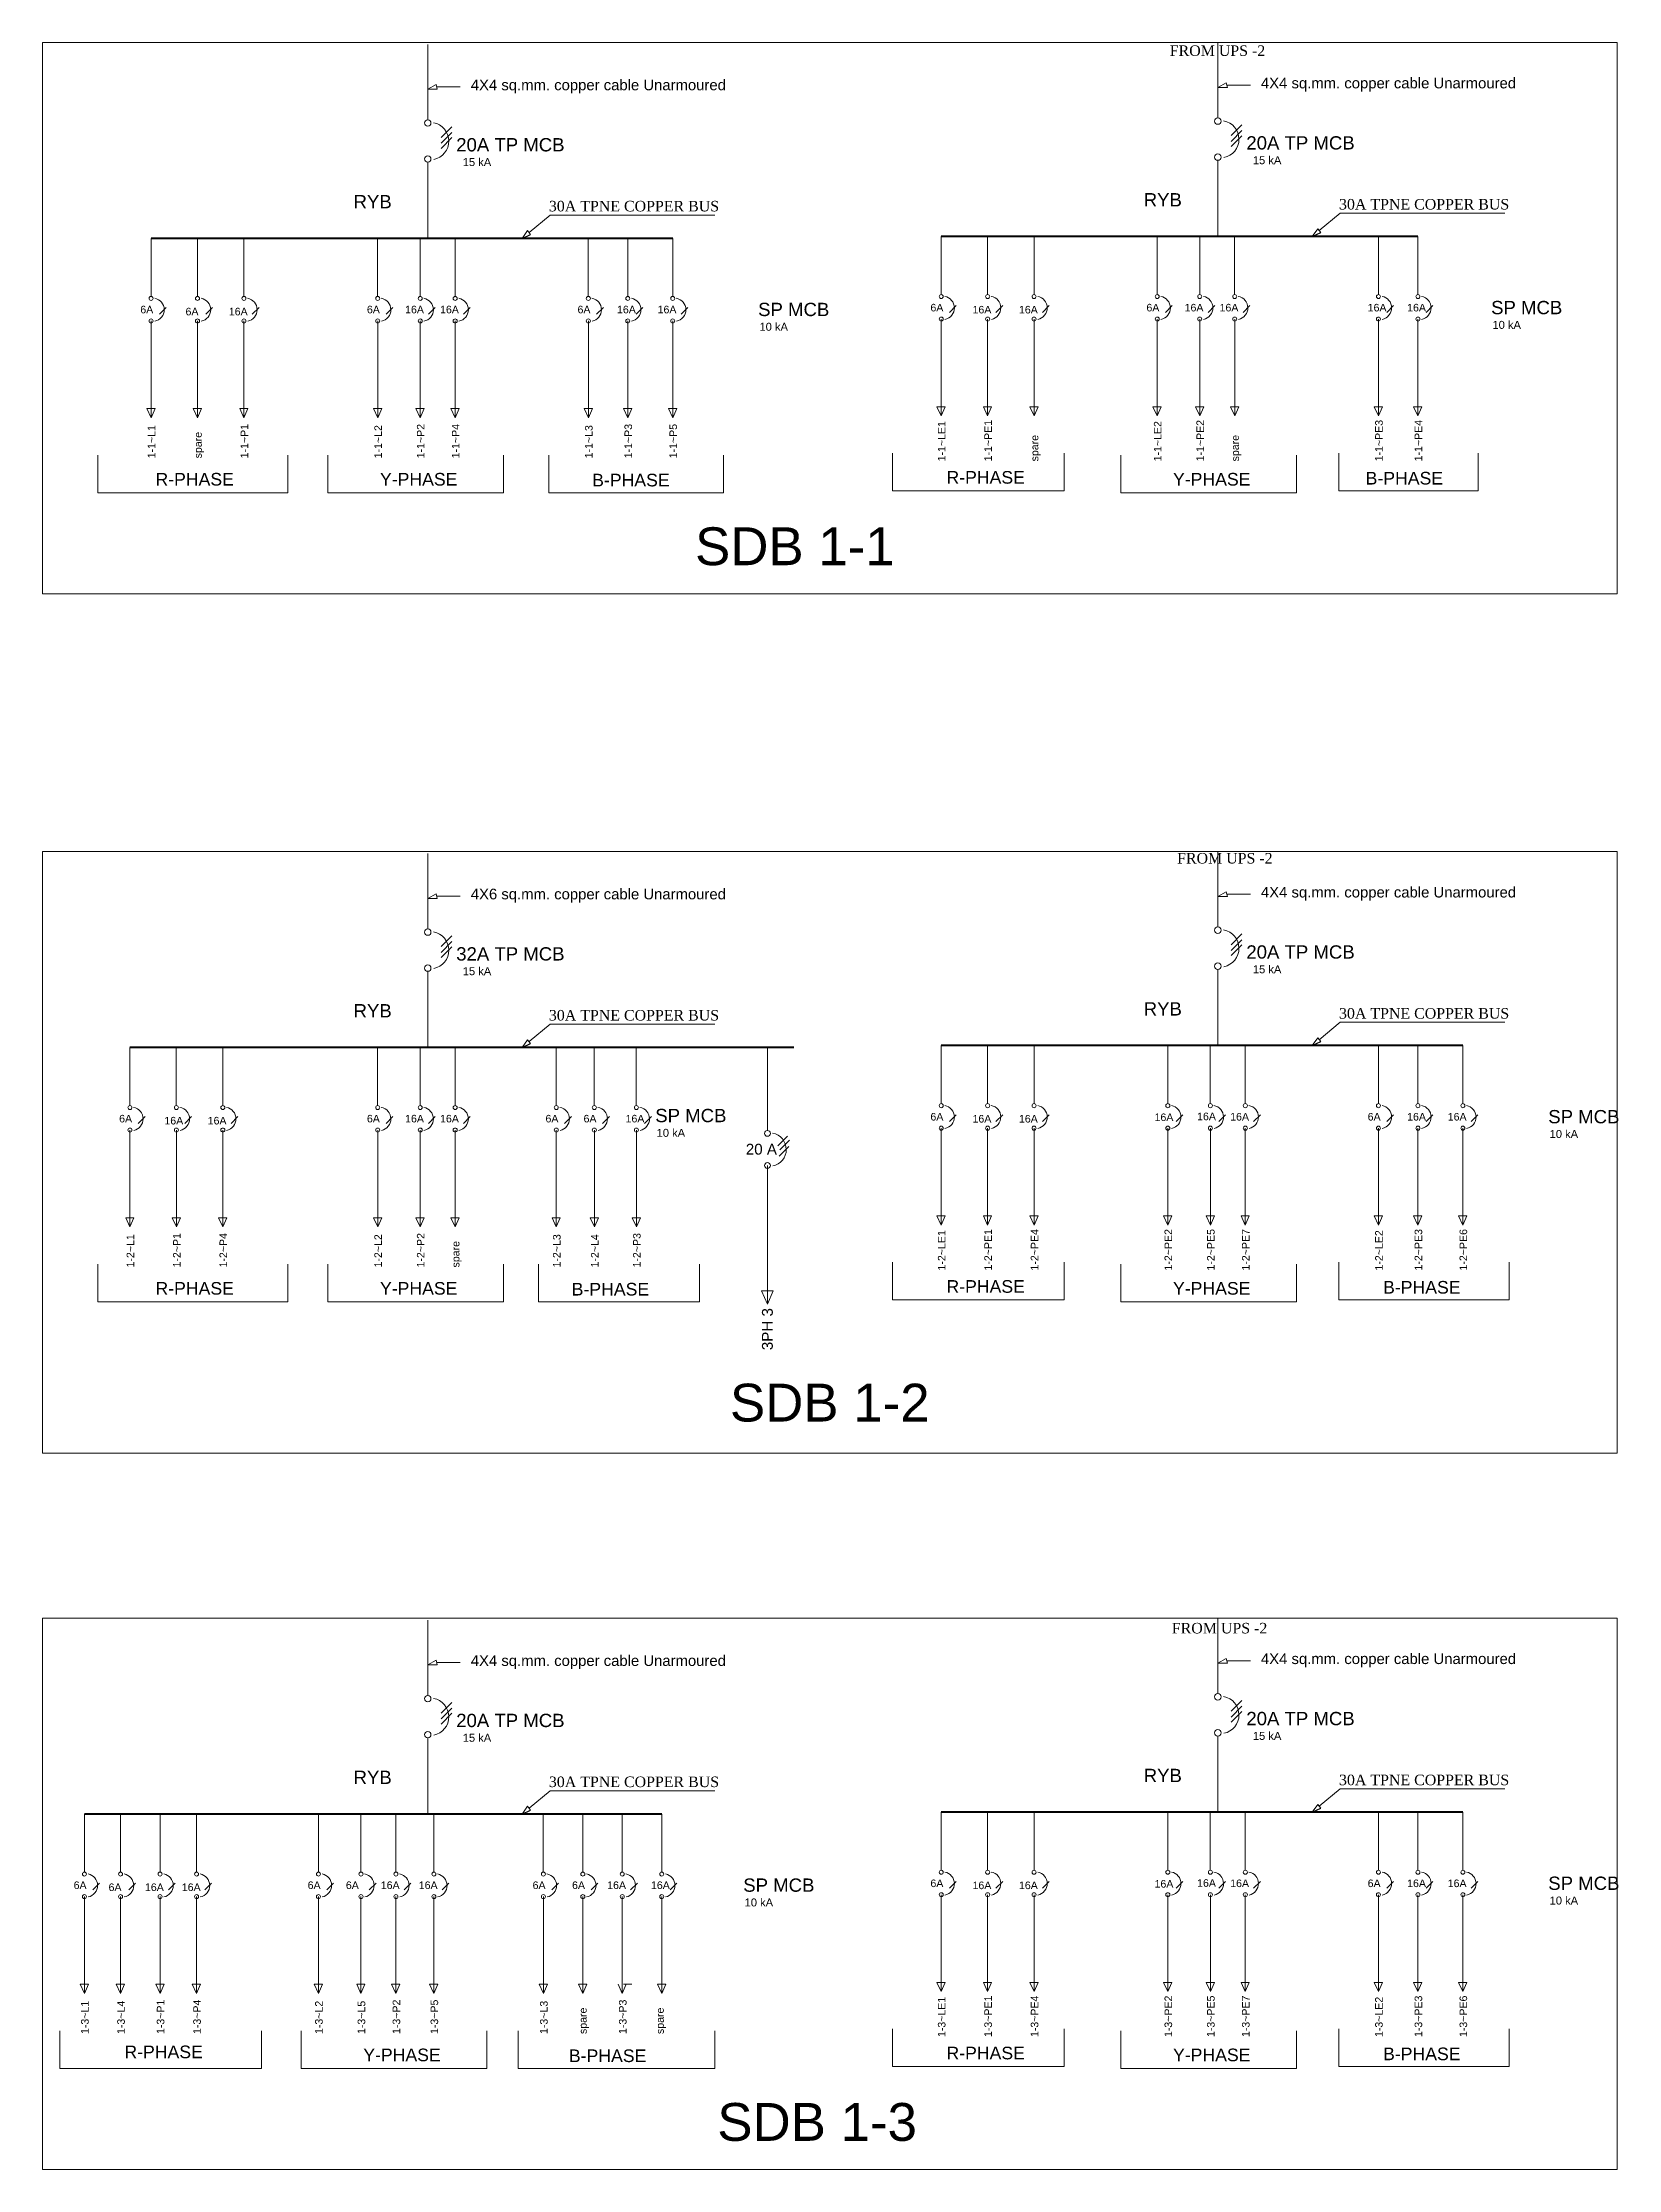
# Model space of a CAD drawing. Header units: millimetres. Extents: x 2399484 to 3337895, y 3598750 to 3969149.
# Drawn here: x 3036781 to 3099666, y 3727049 to 3811900 of the extents above; entities that cross this region are included whole.
import ezdxf

# ---------------------------------------------------------------- set-up
doc = ezdxf.new("R2010")
doc.units = ezdxf.units.MM
doc.header["$MEASUREMENT"] = 0
doc.layers.add('7 POWER PT WIRING', color=3, linetype='Continuous', lineweight=25)
doc.layers.add('Singleline', color=82, linetype='Continuous', lineweight=20)
doc.styles.add('ARIAL', font='arial.ttf')
doc.styles.add('MM', font='dutch.ttf')
doc.styles.add('ROOM', font='arial.ttf')

msp = doc.modelspace()

# ---------------------------------------------------------------- texts
at = {"layer": 'Singleline', "color": 1}
for s, height, style, p in [('FROM UPS -2', 420.376, 'MM', (3081761.1, 3811366.6)), ('20A TP MCB', 530.46, 'ROOM', (3084817.6, 3807632.5)), ('20A TP MCB', 530.46, 'ROOM', (3053288.5, 3807557.3)), ('15 kA', 318.27, 'ROOM', (3053548.4, 3806972.6)), ('15 kA', 318.27, 'ROOM', (3085077.5, 3807047.8)), (' RYB', 530.46, 'ROOM', (3048986.9, 3805287.5)), ('30A TPNE COPPER BUS', 420.376, 'MM', (3056985.5, 3805164)), (' RYB', 530.46, 'ROOM', (3080516, 3805362.7)), ('30A TPNE COPPER BUS', 420.376, 'MM', (3088514.6, 3805239.2)), ('6A  ', 302.4, 'ARIAL', (3040681.9, 3801098.4)), (' SP MCB', 530.46, 'ROOM', (3065129.8, 3800987.5)), ('6A  ', 302.4, 'ARIAL', (3072211, 3801173.6)), ('16A  ', 302.4, 'ARIAL', (3073890.5, 3801093)), ('16A  ', 302.4, 'ARIAL', (3075743.4, 3801093)), (' SP MCB', 530.46, 'ROOM', (3094377.9, 3801062.7)), ('6A  ', 302.4, 'ARIAL', (3042487.5, 3801017.8)), ('16A  ', 302.4, 'ARIAL', (3044214.3, 3801017.8)), ('10 kA', 318.27, 'ROOM', (3065389.7, 3800402.8)), ('10 kA', 318.27, 'ROOM', (3094637.8, 3800478)), ('R-PHASE', 504, 'ARIAL', (3041287, 3794226.8)), ('R-PHASE', 504, 'ARIAL', (3072850.6, 3794302)), ('FROM UPS -2', 420.376, 'MM', (3082054.1, 3779149.1)), ('20A TP MCB', 530.46, 'ROOM', (3084817.6, 3775354.1)), ('32A TP MCB', 530.46, 'ROOM', (3053288.5, 3775278.9)), ('15 kA', 318.27, 'ROOM', (3053548.4, 3774694.2)), ('15 kA', 318.27, 'ROOM', (3085077.5, 3774769.4)), (' RYB', 530.46, 'ROOM', (3048986.9, 3773009.1)), (' RYB', 530.46, 'ROOM', (3080516, 3773084.3)), ('30A TPNE COPPER BUS', 420.376, 'MM', (3088514.6, 3772960.8)), ('30A TPNE COPPER BUS', 420.376, 'MM', (3056985.5, 3772885.6)), ('6A  ', 302.4, 'ARIAL', (3039838.4, 3768820)), (' SP MCB', 530.46, 'ROOM', (3061024.8, 3768829.6)), ('6A  ', 302.4, 'ARIAL', (3072211, 3768895.2)), ('16A  ', 302.4, 'ARIAL', (3073890.5, 3768814.7)), ('16A  ', 302.4, 'ARIAL', (3075743.4, 3768814.7)), (' SP MCB', 530.46, 'ROOM', (3096658.9, 3768784.3)), ('16A  ', 302.4, 'ARIAL', (3041644, 3768739.4)), ('16A  ', 302.4, 'ARIAL', (3043370.8, 3768739.4)), ('10 kA', 318.27, 'ROOM', (3061284.7, 3768244.9)), ('10 kA', 318.27, 'ROOM', (3096918.8, 3768199.6)), ('R-PHASE', 504, 'ARIAL', (3041287, 3761948.4)), ('R-PHASE', 504, 'ARIAL', (3072850.6, 3762023.6)), ('FROM UPS -2', 420.376, 'MM', (3081844.1, 3748434.6)), ('20A TP MCB', 530.46, 'ROOM', (3053288.5, 3744697.3)), ('20A TP MCB', 530.46, 'ROOM', (3084817.6, 3744772.5)), ('15 kA', 318.27, 'ROOM', (3085077.5, 3744187.8)), ('15 kA', 318.27, 'ROOM', (3053548.4, 3744112.6)), (' RYB', 530.46, 'ROOM', (3048986.9, 3742427.5)), (' RYB', 530.46, 'ROOM', (3080516, 3742502.7)), ('30A TPNE COPPER BUS', 420.376, 'MM', (3088514.6, 3742379.2)), ('30A TPNE COPPER BUS', 420.376, 'MM', (3056985.5, 3742304)), ('6A  ', 302.4, 'ARIAL', (3038021.9, 3738238.4)), (' SP MCB', 530.46, 'ROOM', (3064536.3, 3738127.5)), ('6A  ', 302.4, 'ARIAL', (3072211, 3738313.6)), ('16A  ', 302.4, 'ARIAL', (3073890.5, 3738233)), ('16A  ', 302.4, 'ARIAL', (3075743.4, 3738233)), (' SP MCB', 530.46, 'ROOM', (3096658.9, 3738202.7)), ('6A  ', 302.4, 'ARIAL', (3039415.9, 3738157.8)), ('16A  ', 302.4, 'ARIAL', (3040867.8, 3738157.8)), ('16A  ', 302.4, 'ARIAL', (3042338.8, 3738157.8)), ('10 kA', 318.27, 'ROOM', (3064796.2, 3737542.8)), ('10 kA', 318.27, 'ROOM', (3096918.8, 3737618)), ('R-PHASE', 504, 'ARIAL', (3040048.5, 3731487.5)), ('R-PHASE', 504, 'ARIAL', (3072850.6, 3731442))]:
    msp.add_text(s, height=height, dxfattribs=dict(at, style=style)).set_placement(p)
at = {"layer": 'Singleline', "style": 'ROOM'}
for s, p in [('4X4 sq.mm. copper cable Unarmoured', (3053870.1, 3809996.9)), ('4X4 sq.mm. copper cable Unarmoured', (3085399.2, 3810072.1)), ('4X6 sq.mm. copper cable Unarmoured', (3053870.1, 3777718.5)), ('4X4 sq.mm. copper cable Unarmoured', (3085399.2, 3777793.7)), ('4X4 sq.mm. copper cable Unarmoured', (3053870.1, 3747136.9)), ('4X4 sq.mm. copper cable Unarmoured', (3085399.2, 3747212.1))]:
    msp.add_text(s, height=424.365, dxfattribs=at).set_placement(p)
at = {"layer": 'Singleline', "color": 2, "style": 'ARIAL'}
for s, height, p in [('6A  ', 302.4, (3049724.8, 3801098.4)), ('16A  ', 302.4, (3051248.5, 3801098.4)), ('16A  ', 302.4, (3052643.1, 3801098.4)), ('6A  ', 302.4, (3080830.3, 3801173.7)), ('16A  ', 302.4, (3082354.1, 3801173.7)), ('16A  ', 302.4, (3083748.7, 3801173.7)), ('Y-PHASE', 504, (3050246.5, 3794226.8)), ('Y-PHASE', 504, (3081891, 3794226.6)), ('6A  ', 302.4, (3049724.8, 3768820)), ('16A  ', 302.4, (3051248.5, 3768820)), ('16A  ', 302.4, (3052643.1, 3768820)), ('16A  ', 302.4, (3081154.7, 3768875.2)), ('16A  ', 302.4, (3082851.7, 3768908.2)), ('16A  ', 302.4, (3084172.2, 3768895.2)), ('Y-PHASE', 504, (3050246.5, 3761948.4)), ('Y-PHASE', 504, (3081891, 3761948.2)), ('6A  ', 302.4, (3047360.6, 3738238.4)), ('6A  ', 302.4, (3048884.4, 3738238.4)), ('16A  ', 302.4, (3050278.9, 3738238.4)), ('16A  ', 302.4, (3051793.3, 3738238.4)), ('16A  ', 302.4, (3081154.7, 3738293.6)), ('16A  ', 302.4, (3082851.7, 3738326.6)), ('16A  ', 302.4, (3084172.2, 3738313.6)), ('Y-PHASE', 504, (3049580, 3731366.8)), ('Y-PHASE', 504, (3081891, 3731366.6))]:
    msp.add_text(s, height=height, dxfattribs=at).set_placement(p)
at = {"layer": 'Singleline', "color": 5, "style": 'ARIAL'}
for s, height, p in [('6A  ', 302.4, (3058129.8, 3801098.4)), ('16A  ', 302.4, (3059704.3, 3801098.4)), ('16A  ', 302.4, (3061324.6, 3801098.4)), ('16A  ', 302.4, (3089658.8, 3801173.6)), ('16A  ', 302.4, (3091233.4, 3801173.6)), ('B-PHASE', 504, (3058713.2, 3794193.3)), ('B-PHASE', 504, (3089577.8, 3794268.5)), ('6A  ', 302.4, (3056850.8, 3768820)), ('6A  ', 302.4, (3058369.3, 3768820)), ('16A  ', 302.4, (3060045.8, 3768820)), ('6A  ', 302.4, (3089658.8, 3768895.2)), ('16A  ', 302.4, (3091233.4, 3768895.2)), ('16A  ', 302.4, (3092853.6, 3768895.2)), ('B-PHASE', 504, (3057896.7, 3761914.9)), ('B-PHASE', 504, (3090273.3, 3761990.1)), ('6A  ', 302.4, (3056336.2, 3738238.4)), ('6A  ', 302.4, (3057910.8, 3738238.4)), ('16A  ', 302.4, (3059312, 3738238.4)), ('16A  ', 302.4, (3061059.9, 3738238.4)), ('6A  ', 302.4, (3089658.8, 3738313.6)), ('16A  ', 302.4, (3091233.4, 3738313.6)), ('16A  ', 302.4, (3092853.6, 3738313.6)), ('B-PHASE', 504, (3057784.7, 3731333.3)), ('B-PHASE', 504, (3090273.3, 3731408.5))]:
    msp.add_text(s, height=height, dxfattribs=at).set_placement(p)
at = {"layer": 'Singleline', "color": 1, "style": 'ARIAL'}
for s, p in [('1-1~L1', (3041282.5, 3795311)), ('spare', (3043135.4, 3795311)), ('1-1~P1', (3044988.2, 3795311)), ('1-1~LE1', (3072811.6, 3795189.9)), ('1-1~PE1', (3074664.4, 3795189.9)), ('spare', (3076517.3, 3795189.9)), ('1-2~L1', (3040439, 3763032.6)), ('1-2~P1', (3042291.9, 3763032.6)), ('1-2~P4', (3044144.7, 3763032.6)), ('1-2~LE1', (3072811.6, 3762911.5)), ('1-2~PE1', (3074664.4, 3762911.5)), ('1-2~PE4', (3076517.3, 3762911.5)), ('1-3~L1', (3038622.5, 3732451)), ('1-3~L4', (3040063.8, 3732451)), ('1-3~P1', (3041641.8, 3732451)), ('1-3~P4', (3043096.8, 3732451)), ('1-3~LE1', (3072811.6, 3732329.9)), ('1-3~PE1', (3074664.4, 3732329.9)), ('1-3~PE4', (3076517.3, 3732329.9))]:
    msp.add_text(s, height=302.4, rotation=90, dxfattribs=at).set_placement(p)
at = {"layer": 'Singleline', "color": 2, "style": 'ARIAL'}
for s, p in [('1-1~L2', (3050325.4, 3795311)), ('1-1~P2', (3052022.5, 3795311)), ('1-1~P4', (3053417.1, 3795311)), ('1-1~LE2', (3081430.9, 3795190)), ('1-1~PE2', (3083128, 3795190)), ('spare', (3084522.6, 3795190)), ('1-2~L2', (3050325.4, 3763032.6)), ('1-2~P2', (3052022.5, 3763032.6)), ('spare', (3053417.1, 3763032.6)), ('1-2~PE2', (3081854.5, 3762911.5)), ('1-2~PE5', (3083551.5, 3762911.5)), ('1-2~PE7', (3084946.1, 3762911.5)), ('1-3~L2', (3047961.2, 3732451)), ('1-3~L5', (3049658.3, 3732451)), ('1-3~P2', (3051052.9, 3732451)), ('1-3~P5', (3052567.3, 3732451)), ('1-3~PE2', (3081854.5, 3732329.9)), ('1-3~PE5', (3083551.5, 3732329.9)), ('1-3~PE7', (3084946.1, 3732329.9))]:
    msp.add_text(s, height=302.4, rotation=90, dxfattribs=at).set_placement(p)
at = {"layer": 'Singleline', "color": 5, "style": 'ARIAL'}
for s, p in [('1-1~L3', (3058730.4, 3795311)), ('1-1~P3', (3060304.9, 3795311)), ('1-1~P5', (3062098.5, 3795311)), ('1-1~PE3', (3090259.4, 3795189.9)), ('1-1~PE4', (3091834, 3795189.9)), ('1-2~L3', (3057451.4, 3763032.6)), ('1-2~L4', (3058969.9, 3763032.6)), ('1-2~P3', (3060646.4, 3763032.6)), ('1-2~LE2', (3090259.4, 3762911.5)), ('1-2~PE3', (3091834, 3762911.5)), ('1-2~PE6', (3093627.6, 3762911.5)), ('1-3~L3', (3056936.8, 3732451)), ('spare', (3058494.4, 3732451)), ('1-3~P3', (3060086, 3732451)), ('spare', (3061571.8, 3732451)), ('1-3~LE2', (3090259.4, 3732329.9)), ('1-3~PE3', (3091834, 3732329.9)), ('1-3~PE6', (3093627.6, 3732329.9))]:
    msp.add_text(s, height=302.4, rotation=90, dxfattribs=at).set_placement(p)
at = {"layer": 'Singleline', "color": 7, "true_color": 0xffffff, "style": 'ARIAL'}
msp.add_text('20 A', height=432.43, dxfattribs=at).set_placement((3064843.8, 3767534.9))
msp.add_text('3PH 3', height=432.43, rotation=90, dxfattribs=at).set_placement((3065921, 3759734.1))
at = {"layer": 'Singleline', "color": 1, "linetype": 'Continuous', "lineweight": 35, "char_height": 1509.29, "attachment_point": 5, "style": 'ARIAL'}
for s, insert in [('SDB 1-1', (3066802.8, 3791794.7)), ('SDB 1-2', (3068195.1, 3757631)), ('SDB 1-3', (3067690.2, 3728934.7))]:
    msp.add_mtext(s, dxfattribs=dict(at, insert=insert))

# ---------------------------------------------------------------- linework, layer by layer
at = {"layer": '7 POWER PT WIRING'}
for p, q in [((3055913.7, 3804087), (3056258.3, 3804247.2)), ((3087442.8, 3804162.2), (3087787.3, 3804322.4)), ((3055913.7, 3771808.6), (3056258.3, 3771968.8)), ((3087442.8, 3771883.9), (3087787.3, 3772044)), ((3055913.7, 3741227), (3056258.3, 3741387.2)), ((3087442.8, 3741302.2), (3087787.3, 3741462.4))]:
    msp.add_line(p, q, dxfattribs=at)
at = {"layer": 'Singleline', "ltscale": 3}
for p, q in [((3099609.5, 3811900.5), (3036780.8, 3811900.5)), ((3036780.8, 3811900.5), (3036780.8, 3789909.4)), ((3099609.5, 3789909.4), (3099609.5, 3811900.5)), ((3036780.8, 3789909.4), (3099609.5, 3789909.4)), ((3099609.5, 3779622.1), (3036780.8, 3779622.1)), ((3036780.8, 3779622.1), (3036780.8, 3755630)), ((3099609.5, 3755630), (3099609.5, 3779622.1)), ((3036780.8, 3755630), (3099609.5, 3755630)), ((3099609.5, 3749040.5), (3036780.8, 3749040.5)), ((3036780.8, 3749040.5), (3036780.8, 3727049.4)), ((3099609.5, 3727049.4), (3099609.5, 3749040.5)), ((3036780.8, 3727049.4), (3099609.5, 3727049.4))]:
    msp.add_line(p, q, dxfattribs=at)
at = {"layer": 'Singleline'}
for p, q in [((3052152.9, 3808820.2), (3052152.9, 3811825.3)), ((3083682, 3808895.4), (3083682, 3811900.5)), ((3052483.6, 3810223.9), (3052152.9, 3810036.6)), ((3052532.9, 3810036.6), (3052152.9, 3810036.6)), ((3084012.6, 3810299.1), (3083682, 3810111.8)), ((3084061.9, 3810111.8), (3083682, 3810111.8)), ((3052151.9, 3804087), (3052152.5, 3806788.4)), ((3052152.9, 3805872.8), (3052152.9, 3807126.4)), ((3083681, 3804162.2), (3083681.6, 3806863.6)), ((3083682, 3805948), (3083682, 3807201.6)), ((3056134.6, 3804396.2), (3055913.7, 3804087)), ((3087663.6, 3804471.4), (3087442.8, 3804162.2)), ((3052152.9, 3776541.8), (3052152.9, 3779546.9)), ((3083682, 3776617), (3083682, 3779622.1)), ((3052483.6, 3777945.5), (3052152.9, 3777758.2)), ((3052532.9, 3777758.2), (3052152.9, 3777758.2)), ((3084012.6, 3778020.7), (3083682, 3777833.4)), ((3084061.9, 3777833.4), (3083682, 3777833.4)), ((3052151.9, 3771808.6), (3052152.5, 3774510.1)), ((3052152.9, 3773594.4), (3052152.9, 3774848)), ((3083681, 3771883.9), (3083681.6, 3774585.3)), ((3083682, 3773669.6), (3083682, 3774923.2)), ((3056134.6, 3772117.8), (3055913.7, 3771808.6)), ((3087663.6, 3772193), (3087442.8, 3771883.9)), ((3052152.9, 3745960.2), (3052152.9, 3748965.3)), ((3083682, 3746035.4), (3083682, 3749040.5)), ((3052483.6, 3747363.9), (3052152.9, 3747176.6)), ((3052532.9, 3747176.6), (3052152.9, 3747176.6)), ((3084012.6, 3747439.1), (3083682, 3747251.8)), ((3084061.9, 3747251.8), (3083682, 3747251.8)), ((3052151.9, 3741227), (3052152.5, 3743928.4)), ((3052152.9, 3743012.8), (3052152.9, 3744266.4)), ((3083681, 3741302.2), (3083681.6, 3744003.6)), ((3083682, 3743088), (3083682, 3744341.6)), ((3056134.6, 3741536.2), (3055913.7, 3741227)), ((3087663.6, 3741611.4), (3087442.8, 3741302.2))]:
    msp.add_line(p, q, dxfattribs=at)
at = {"layer": 'Singleline', "ltscale": 2.5}
for p, q in [((3052483.6, 3810223.9), (3052532.9, 3810036.6)), ((3084012.6, 3810299.1), (3084061.9, 3810111.8)), ((3056134.6, 3804396.2), (3056258.3, 3804247.2)), ((3087663.6, 3804471.4), (3087787.3, 3804322.4)), ((3052483.6, 3777945.5), (3052532.9, 3777758.2)), ((3084012.6, 3778020.7), (3084061.9, 3777833.4)), ((3056134.6, 3772117.8), (3056258.3, 3771968.8)), ((3087663.6, 3772193), (3087787.3, 3772044)), ((3052483.6, 3747363.9), (3052532.9, 3747176.6)), ((3084012.6, 3747439.1), (3084061.9, 3747251.8)), ((3056134.6, 3741536.2), (3056258.3, 3741387.2)), ((3087663.6, 3741611.4), (3087787.3, 3741462.4))]:
    msp.add_line(p, q, dxfattribs=at)
at = {"layer": 'Singleline', "color": 4}
for p, q in [((3052508.2, 3810130.2), (3053452, 3810130.2)), ((3084037.3, 3810205.4), (3084981, 3810205.4)), ((3052508.2, 3777851.9), (3053452, 3777851.9)), ((3084037.3, 3777927.1), (3084981, 3777927.1)), ((3052508.2, 3747270.2), (3053452, 3747270.2)), ((3084037.3, 3747345.4), (3084981, 3747345.4))]:
    msp.add_line(p, q, dxfattribs=at)
at = {"layer": 'Singleline', "color": 2}
for p, q in [((3052682.8, 3808111.8), (3053113.9, 3808542.9)), ((3052682.8, 3807882.5), (3053113.9, 3808313.6)), ((3084211.9, 3808187), (3084643, 3808618.1)), ((3084211.9, 3807957.7), (3084643, 3808388.8)), ((3084211.9, 3807753.7), (3084643, 3808184.8)), ((3052682.8, 3807678.5), (3053113.9, 3808109.6)), ((3050152.6, 3801772.6), (3050152.6, 3804087)), ((3051849.7, 3801772.6), (3051849.7, 3804087)), ((3053244.3, 3801772.6), (3053244.3, 3804087)), ((3081258.2, 3801847.9), (3081258.2, 3804162.3)), ((3082955.2, 3801847.9), (3082955.2, 3804162.3)), ((3084349.8, 3801847.9), (3084349.8, 3804162.3)), ((3081592.3, 3801134.4), (3081861.7, 3801403.8)), ((3083289.3, 3801134.4), (3083558.8, 3801403.8)), ((3084683.9, 3801134.4), (3084953.4, 3801403.8)), ((3050155.5, 3800794.5), (3050155.5, 3796928.6)), ((3050486.7, 3801059.1), (3050756.2, 3801328.5)), ((3051852.6, 3800794.5), (3051852.6, 3796928.6)), ((3052183.8, 3801059.1), (3052453.2, 3801328.5)), ((3053247.2, 3800794.5), (3053247.2, 3796928.6)), ((3053578.4, 3801059.1), (3053847.8, 3801328.5)), ((3081261.1, 3800869.8), (3081261.1, 3797003.9)), ((3082958.1, 3800869.8), (3082958.1, 3797003.9)), ((3084352.7, 3800869.8), (3084352.7, 3797003.9)), ((3049985.1, 3797296), (3050315.1, 3797296)), ((3051682.2, 3797296), (3052012.2, 3797296)), ((3053076.8, 3797296), (3053406.8, 3797296)), ((3081090.7, 3797371.3), (3081420.6, 3797371.3)), ((3082787.7, 3797371.3), (3083117.7, 3797371.3)), ((3084182.3, 3797371.3), (3084512.3, 3797371.3)), ((3048158.9, 3795445.2), (3048158.9, 3793940.8)), ((3055172.5, 3795445.2), (3055172.5, 3793940.8)), ((3079803.5, 3795445), (3079803.5, 3793940.6)), ((3086817, 3795445), (3086817, 3793940.6)), ((3048158.9, 3793940.8), (3055172.5, 3793940.8)), ((3079803.5, 3793940.6), (3086817, 3793940.6)), ((3052682.8, 3775833.4), (3053113.9, 3776264.5)), ((3052682.8, 3775604.1), (3053113.9, 3776035.2)), ((3084211.9, 3775908.6), (3084643, 3776339.7)), ((3084211.9, 3775679.3), (3084643, 3776110.4)), ((3084211.9, 3775475.3), (3084643, 3775906.4)), ((3052682.8, 3775400.1), (3053113.9, 3775831.2)), ((3050152.6, 3769494.2), (3050152.6, 3771808.6)), ((3051849.7, 3769494.2), (3051849.7, 3771808.6)), ((3053244.3, 3769494.2), (3053244.3, 3771808.6)), ((3081681.7, 3769569.4), (3081681.7, 3771883.9)), ((3083378.8, 3769569.4), (3083378.8, 3771883.9)), ((3084773.3, 3769569.4), (3084773.3, 3771883.9)), ((3082015.8, 3768855.9), (3082285.2, 3769125.3)), ((3083712.9, 3768855.9), (3083982.3, 3769125.3)), ((3085107.5, 3768855.9), (3085376.9, 3769125.3)), ((3050155.5, 3768516.1), (3050155.5, 3764650.2)), ((3050486.7, 3768780.7), (3050756.2, 3769050.1)), ((3051852.6, 3768516.1), (3051852.6, 3764650.2)), ((3052183.8, 3768780.7), (3052453.2, 3769050.1)), ((3053247.2, 3768516.1), (3053247.2, 3764650.2)), ((3053578.4, 3768780.7), (3053847.8, 3769050.1)), ((3081684.6, 3768591.3), (3081684.6, 3764725.4)), ((3083381.7, 3768591.3), (3083381.7, 3764725.4)), ((3084776.3, 3768591.3), (3084776.3, 3764725.4)), ((3066197.4, 3767723), (3066582.6, 3768108.3)), ((3049985.1, 3765017.6), (3050315.1, 3765017.6)), ((3051682.2, 3765017.6), (3052012.2, 3765017.6)), ((3053076.8, 3765017.6), (3053406.8, 3765017.6)), ((3081514.2, 3765092.8), (3081844.2, 3765092.8)), ((3083211.2, 3765092.8), (3083541.2, 3765092.8)), ((3084605.8, 3765092.8), (3084935.8, 3765092.8)), ((3048158.9, 3763166.8), (3048158.9, 3761662.4)), ((3055172.5, 3763166.8), (3055172.5, 3761662.4)), ((3079803.5, 3763166.6), (3079803.5, 3761662.2)), ((3086817, 3763166.6), (3086817, 3761662.2)), ((3048158.9, 3761662.4), (3055172.5, 3761662.4)), ((3079803.5, 3761662.2), (3086817, 3761662.2)), ((3052682.8, 3745251.8), (3053113.9, 3745682.9)), ((3052682.8, 3745022.5), (3053113.9, 3745453.6)), ((3084211.9, 3745327), (3084643, 3745758.1)), ((3084211.9, 3745097.7), (3084643, 3745528.8)), ((3052682.8, 3744818.5), (3053113.9, 3745249.6)), ((3084211.9, 3744893.7), (3084643, 3745324.8)), ((3047788.4, 3738912.6), (3047788.4, 3741227)), ((3049485.5, 3738912.6), (3049485.5, 3741227)), ((3050880.1, 3738912.6), (3050880.1, 3741227)), ((3052394.5, 3738912.6), (3052394.5, 3741227)), ((3081681.7, 3738987.8), (3081681.7, 3741302.2)), ((3083378.8, 3738987.8), (3083378.8, 3741302.2)), ((3084773.3, 3738987.8), (3084773.3, 3741302.2)), ((3082015.8, 3738274.3), (3082285.2, 3738543.7)), ((3083712.9, 3738274.3), (3083982.3, 3738543.7)), ((3085107.5, 3738274.3), (3085376.9, 3738543.7)), ((3047791.4, 3737934.5), (3047791.4, 3734068.6)), ((3048122.5, 3738199.1), (3048392, 3738468.5)), ((3049488.4, 3737934.5), (3049488.4, 3734068.6)), ((3049819.6, 3738199.1), (3050089.1, 3738468.5)), ((3050883, 3737934.5), (3050883, 3734068.6)), ((3051214.2, 3738199.1), (3051483.6, 3738468.5)), ((3052397.4, 3737934.5), (3052397.4, 3734068.6)), ((3052728.6, 3738199.1), (3052998, 3738468.5)), ((3081684.6, 3738009.7), (3081684.6, 3734143.8)), ((3083381.7, 3738009.7), (3083381.7, 3734143.8)), ((3084776.3, 3738009.7), (3084776.3, 3734143.8)), ((3047620.9, 3734436), (3047950.9, 3734436)), ((3049318, 3734436), (3049648, 3734436)), ((3050712.6, 3734436), (3051042.6, 3734436)), ((3052227, 3734436), (3052557, 3734436)), ((3081514.2, 3734511.2), (3081844.2, 3734511.2)), ((3083211.2, 3734511.2), (3083541.2, 3734511.2)), ((3084605.8, 3734511.2), (3084935.8, 3734511.2)), ((3047108, 3732585.2), (3047108, 3731080.8)), ((3054506, 3732585.2), (3054506, 3731080.8)), ((3079803.5, 3732585), (3079803.5, 3731080.6)), ((3086817, 3732585), (3086817, 3731080.6)), ((3047108, 3731080.8), (3054506, 3731080.8)), ((3079803.5, 3731080.6), (3086817, 3731080.6))]:
    msp.add_line(p, q, dxfattribs=at)
at = {"layer": 'Singleline', "color": 1, "lineweight": 80}
for p, q in [((3061925.7, 3804087), (3041109.7, 3804087)), ((3091661.2, 3804162.2), (3072638.8, 3804162.2)), ((3066759, 3771808.6), (3040266.2, 3771808.6)), ((3093454.8, 3771883.9), (3072638.8, 3771883.9)), ((3061487.8, 3741227), (3038449.8, 3741227)), ((3093454.8, 3741302.2), (3072638.8, 3741302.2))]:
    msp.add_line(p, q, dxfattribs=at)
at = {"layer": 'Singleline', "color": 1}
for p, q in [((3041109.7, 3801772.6), (3041109.7, 3804087)), ((3042962.6, 3801772.6), (3042962.6, 3804087)), ((3044815.5, 3801772.6), (3044815.5, 3804087)), ((3072638.8, 3801847.8), (3072638.8, 3804162.2)), ((3074491.7, 3801847.8), (3074491.7, 3804162.2)), ((3076344.5, 3801847.8), (3076344.5, 3804162.2)), ((3072972.9, 3801134.3), (3073242.3, 3801403.7)), ((3074825.8, 3801134.3), (3075095.2, 3801403.7)), ((3076678.6, 3801134.3), (3076948.1, 3801403.7)), ((3041112.6, 3800794.5), (3041112.6, 3796928.6)), ((3041443.8, 3801059.1), (3041713.3, 3801328.5)), ((3042965.5, 3800794.5), (3042965.5, 3796928.6)), ((3043296.7, 3801059.1), (3043566.1, 3801328.5)), ((3044818.4, 3800794.5), (3044818.4, 3796928.6)), ((3045149.6, 3801059.1), (3045419, 3801328.5)), ((3072641.7, 3800869.7), (3072641.7, 3797003.8)), ((3074494.6, 3800869.7), (3074494.6, 3797003.8)), ((3076347.4, 3800869.7), (3076347.4, 3797003.8)), ((3040942.2, 3797296), (3041272.2, 3797296)), ((3042795.1, 3797296), (3043125.1, 3797296)), ((3044648, 3797296), (3044977.9, 3797296)), ((3072471.3, 3797371.2), (3072801.3, 3797371.2)), ((3074324.1, 3797371.2), (3074654.1, 3797371.2)), ((3076177, 3797371.2), (3076507, 3797371.2)), ((3038986, 3795445.2), (3038986, 3793940.8)), ((3046566.1, 3795445.2), (3046566.1, 3793940.8)), ((3070703.6, 3795520.4), (3070703.6, 3794016)), ((3077547.7, 3795520.4), (3077547.7, 3794016)), ((3038986, 3793940.8), (3046566.1, 3793940.8)), ((3070703.6, 3794016), (3077547.7, 3794016)), ((3040266.2, 3769494.2), (3040266.2, 3771808.6)), ((3042119.1, 3769494.2), (3042119.1, 3771808.6)), ((3043972, 3769494.2), (3043972, 3771808.6)), ((3072638.8, 3769569.4), (3072638.8, 3771883.9)), ((3074491.7, 3769569.4), (3074491.7, 3771883.9)), ((3076344.5, 3769569.4), (3076344.5, 3771883.9)), ((3072972.9, 3768855.9), (3073242.3, 3769125.3)), ((3074825.8, 3768855.9), (3075095.2, 3769125.3)), ((3076678.6, 3768855.9), (3076948.1, 3769125.3)), ((3040269.1, 3768516.1), (3040269.1, 3764650.2)), ((3040600.3, 3768780.7), (3040869.8, 3769050.1)), ((3042122, 3768516.1), (3042122, 3764650.2)), ((3042453.2, 3768780.7), (3042722.6, 3769050.1)), ((3043974.9, 3768516.1), (3043974.9, 3764650.2)), ((3044306.1, 3768780.7), (3044575.5, 3769050.1)), ((3066122.4, 3767889), (3066507.6, 3768274.3)), ((3072641.7, 3768591.3), (3072641.7, 3764725.4)), ((3074494.6, 3768591.3), (3074494.6, 3764725.4)), ((3076347.4, 3768591.3), (3076347.4, 3764725.4)), ((3040098.7, 3765017.6), (3040428.7, 3765017.6)), ((3041951.6, 3765017.6), (3042281.6, 3765017.6)), ((3043804.5, 3765017.6), (3044134.4, 3765017.6)), ((3072471.3, 3765092.8), (3072801.3, 3765092.8)), ((3074324.1, 3765092.8), (3074654.1, 3765092.8)), ((3076177, 3765092.8), (3076507, 3765092.8)), ((3038986, 3763166.8), (3038986, 3761662.4)), ((3046566.1, 3763166.8), (3046566.1, 3761662.4)), ((3070703.6, 3763242), (3070703.6, 3761737.6)), ((3077547.7, 3763242), (3077547.7, 3761737.6)), ((3038986, 3761662.4), (3046566.1, 3761662.4)), ((3070703.6, 3761737.6), (3077547.7, 3761737.6)), ((3038449.8, 3738912.6), (3038449.8, 3741227)), ((3039891, 3738912.6), (3039891, 3741227)), ((3041469, 3738912.6), (3041469, 3741227)), ((3042924, 3738912.6), (3042924, 3741227)), ((3072638.8, 3738987.8), (3072638.8, 3741302.2)), ((3074491.7, 3738987.8), (3074491.7, 3741302.2)), ((3076344.5, 3738987.8), (3076344.5, 3741302.2)), ((3072972.9, 3738274.3), (3073242.3, 3738543.7)), ((3074825.8, 3738274.3), (3075095.2, 3738543.7)), ((3076678.6, 3738274.3), (3076948.1, 3738543.7)), ((3038452.7, 3737934.5), (3038452.7, 3734068.6)), ((3038783.9, 3738199.1), (3039053.3, 3738468.5)), ((3039893.9, 3737934.5), (3039893.9, 3734068.6)), ((3040225.1, 3738199.1), (3040494.5, 3738468.5)), ((3041471.9, 3737934.5), (3041471.9, 3734068.6)), ((3041803.1, 3738199.1), (3042072.5, 3738468.5)), ((3042926.9, 3737934.5), (3042926.9, 3734068.6)), ((3043258.1, 3738199.1), (3043527.5, 3738468.5)), ((3072641.7, 3738009.7), (3072641.7, 3734143.8)), ((3074494.6, 3738009.7), (3074494.6, 3734143.8)), ((3076347.4, 3738009.7), (3076347.4, 3734143.8)), ((3038282.2, 3734436), (3038612.2, 3734436)), ((3039723.5, 3734436), (3040053.5, 3734436)), ((3041301.5, 3734436), (3041631.5, 3734436)), ((3042756.5, 3734436), (3043086.5, 3734436)), ((3072471.3, 3734511.2), (3072801.3, 3734511.2)), ((3074324.1, 3734511.2), (3074654.1, 3734511.2)), ((3076177, 3734511.2), (3076507, 3734511.2)), ((3070703.6, 3732660.4), (3070703.6, 3731156)), ((3077547.7, 3732660.4), (3077547.7, 3731156)), ((3037467.5, 3732585.2), (3037467.5, 3731080.8)), ((3045523, 3732585.2), (3045523, 3731080.8)), ((3037467.5, 3731080.8), (3045523, 3731080.8)), ((3070703.6, 3731156), (3077547.7, 3731156))]:
    msp.add_line(p, q, dxfattribs=at)
at = {"layer": 'Singleline', "color": 5}
for p, q in [((3058557.6, 3801772.6), (3058557.6, 3804087)), ((3060132.2, 3801772.6), (3060132.2, 3804087)), ((3061925.7, 3801772.6), (3061925.7, 3804087)), ((3090086.6, 3801847.8), (3090086.6, 3804162.2)), ((3091661.2, 3801847.8), (3091661.2, 3804162.2)), ((3090420.7, 3801134.3), (3090690.2, 3801403.7)), ((3091995.3, 3801134.3), (3092264.8, 3801403.7)), ((3058560.5, 3800794.5), (3058560.5, 3796928.6)), ((3058891.7, 3801059.1), (3059161.1, 3801328.5)), ((3060135.1, 3800794.5), (3060135.1, 3796928.6)), ((3060466.3, 3801059.1), (3060735.7, 3801328.5)), ((3061928.6, 3800794.5), (3061928.6, 3796928.6)), ((3062259.8, 3801059.1), (3062529.3, 3801328.5)), ((3090089.6, 3800869.7), (3090089.6, 3797003.8)), ((3091664.1, 3800869.7), (3091664.1, 3797003.8)), ((3058390.1, 3797296), (3058720.1, 3797296)), ((3059964.7, 3797296), (3060294.6, 3797296)), ((3061758.2, 3797296), (3062088.2, 3797296)), ((3089919.1, 3797371.2), (3090249.1, 3797371.2)), ((3091493.7, 3797371.2), (3091823.7, 3797371.2)), ((3056981.9, 3795445.2), (3056981.9, 3793940.8)), ((3063947.3, 3795445.2), (3063947.3, 3793940.8)), ((3088510.9, 3795520.4), (3088510.9, 3794016)), ((3094073.3, 3795520.4), (3094073.3, 3794016)), ((3056981.9, 3793940.8), (3063947.3, 3793940.8)), ((3088510.9, 3794016), (3094073.3, 3794016)), ((3057278.6, 3769494.2), (3057278.6, 3771808.6)), ((3058797.1, 3769494.2), (3058797.1, 3771808.6)), ((3060473.7, 3769494.2), (3060473.7, 3771808.6)), ((3090086.6, 3769569.4), (3090086.6, 3771883.9)), ((3091661.2, 3769569.4), (3091661.2, 3771883.9)), ((3093454.8, 3769569.4), (3093454.8, 3771883.9)), ((3090420.7, 3768855.9), (3090690.2, 3769125.3)), ((3091995.3, 3768855.9), (3092264.8, 3769125.3)), ((3093788.9, 3768855.9), (3094058.3, 3769125.3)), ((3057281.5, 3768516.1), (3057281.5, 3764650.2)), ((3057612.7, 3768780.7), (3057882.1, 3769050.1)), ((3058800, 3768516.1), (3058800, 3764650.2)), ((3059131.2, 3768780.7), (3059400.6, 3769050.1)), ((3060476.6, 3768516.1), (3060476.6, 3764650.2)), ((3060807.8, 3768780.7), (3061077.2, 3769050.1)), ((3090089.6, 3768591.3), (3090089.6, 3764725.4)), ((3091664.1, 3768591.3), (3091664.1, 3764725.4)), ((3093457.7, 3768591.3), (3093457.7, 3764725.4)), ((3066181.3, 3767478.6), (3066566.6, 3767863.9)), ((3057111.1, 3765017.6), (3057441.1, 3765017.6)), ((3058629.6, 3765017.6), (3058959.6, 3765017.6)), ((3060306.2, 3765017.6), (3060636.1, 3765017.6)), ((3089919.1, 3765092.8), (3090249.1, 3765092.8)), ((3091493.7, 3765092.8), (3091823.7, 3765092.8)), ((3093287.3, 3765092.8), (3093617.3, 3765092.8)), ((3056566.9, 3763166.8), (3056566.9, 3761662.4)), ((3062992.8, 3763166.8), (3062992.8, 3761662.4)), ((3088510.9, 3763242), (3088510.9, 3761737.6)), ((3095311.3, 3763242), (3095311.3, 3761737.6)), ((3056566.9, 3761662.4), (3062992.8, 3761662.4)), ((3088510.9, 3761737.6), (3095311.3, 3761737.6)), ((3056764, 3738912.6), (3056764, 3741227)), ((3058338.6, 3738912.6), (3058338.6, 3741227)), ((3059913.2, 3738912.6), (3059913.2, 3741227)), ((3059913.2, 3738912.6), (3059913.2, 3741227)), ((3061487.8, 3738912.6), (3061487.8, 3741227)), ((3061487.8, 3738912.6), (3061487.8, 3741227)), ((3090086.6, 3738987.8), (3090086.6, 3741302.2)), ((3091661.2, 3738987.8), (3091661.2, 3741302.2)), ((3093454.8, 3738987.8), (3093454.8, 3741302.2)), ((3090420.7, 3738274.3), (3090690.2, 3738543.7)), ((3091995.3, 3738274.3), (3092264.8, 3738543.7)), ((3093788.9, 3738274.3), (3094058.3, 3738543.7)), ((3056766.9, 3737934.5), (3056766.9, 3734068.6)), ((3057098.1, 3738199.1), (3057367.6, 3738468.5)), ((3058341.5, 3737934.5), (3058341.5, 3734068.6)), ((3058672.7, 3738199.1), (3058942.1, 3738468.5)), ((3059916.1, 3737934.5), (3059916.1, 3734068.6)), ((3060247.3, 3738199.1), (3060516.7, 3738468.5)), ((3061490.7, 3737934.5), (3061490.7, 3734068.6)), ((3061821.9, 3738199.1), (3062091.3, 3738468.5)), ((3090089.6, 3738009.7), (3090089.6, 3734143.8)), ((3091664.1, 3738009.7), (3091664.1, 3734143.8)), ((3093457.7, 3738009.7), (3093457.7, 3734143.8)), ((3056596.5, 3734436), (3056926.5, 3734436)), ((3058171.1, 3734436), (3058501.1, 3734436)), ((3059962.2, 3734436), (3060292.1, 3734436)), ((3061320.3, 3734436), (3061650.2, 3734436)), ((3089919.1, 3734511.2), (3090249.1, 3734511.2)), ((3091493.7, 3734511.2), (3091823.7, 3734511.2)), ((3093287.3, 3734511.2), (3093617.3, 3734511.2)), ((3088510.9, 3732660.4), (3088510.9, 3731156)), ((3095311.3, 3732660.4), (3095311.3, 3731156)), ((3055760, 3732585.2), (3055760, 3731080.8)), ((3063612.8, 3732585.2), (3063612.8, 3731080.8)), ((3055760, 3731080.8), (3063612.8, 3731080.8)), ((3088510.9, 3731156), (3095311.3, 3731156))]:
    msp.add_line(p, q, dxfattribs=at)
at = {"layer": 'Singleline', "color": 7, "true_color": 0xffffff}
for p, q in [((3065703.5, 3768499), (3065703.5, 3771808.6)), ((3065707.7, 3767100.4), (3065707.7, 3761572.1)), ((3065464, 3762097.5), (3065935.8, 3762097.5))]:
    msp.add_line(p, q, dxfattribs=at)
at = {"layer": 'Singleline'}
for points in [[(3063608.9, 3805016), (3057032.7, 3805016), (3056196.4, 3804321.7)], [(3095138, 3805091.2), (3088561.8, 3805091.2), (3087725.5, 3804396.9)], [(3063608.9, 3772737.6), (3057032.7, 3772737.6), (3056196.4, 3772043.3)], [(3095138, 3772812.8), (3088561.8, 3772812.8), (3087725.5, 3772118.5)], [(3063608.9, 3742156), (3057032.7, 3742156), (3056196.4, 3741461.7)], [(3095138, 3742231.2), (3088561.8, 3742231.2), (3087725.5, 3741536.9)]]:
    msp.add_lwpolyline(points, dxfattribs=at)
at = {"layer": 'Singleline', "color": 1}
for points in [[(3041272.2, 3797296), (3041112.6, 3796928.6), (3040942.2, 3797296)], [(3043125.1, 3797296), (3042965.5, 3796928.6), (3042795.1, 3797296)], [(3044977.9, 3797296), (3044818.4, 3796928.6), (3044648, 3797296)], [(3072801.3, 3797371.2), (3072641.7, 3797003.8), (3072471.3, 3797371.2)], [(3074654.1, 3797371.2), (3074494.6, 3797003.8), (3074324.1, 3797371.2)], [(3076507, 3797371.2), (3076347.4, 3797003.8), (3076177, 3797371.2)], [(3040428.7, 3765017.6), (3040269.1, 3764650.2), (3040098.7, 3765017.6)], [(3042281.6, 3765017.6), (3042122, 3764650.2), (3041951.6, 3765017.6)], [(3044134.4, 3765017.6), (3043974.9, 3764650.2), (3043804.5, 3765017.6)], [(3072801.3, 3765092.8), (3072641.7, 3764725.4), (3072471.3, 3765092.8)], [(3074654.1, 3765092.8), (3074494.6, 3764725.4), (3074324.1, 3765092.8)], [(3076507, 3765092.8), (3076347.4, 3764725.4), (3076177, 3765092.8)], [(3038612.2, 3734436), (3038452.7, 3734068.6), (3038282.2, 3734436)], [(3040053.5, 3734436), (3039893.9, 3734068.6), (3039723.5, 3734436)], [(3041631.5, 3734436), (3041471.9, 3734068.6), (3041301.5, 3734436)], [(3043086.5, 3734436), (3042926.9, 3734068.6), (3042756.5, 3734436)], [(3072801.3, 3734511.2), (3072641.7, 3734143.8), (3072471.3, 3734511.2)], [(3074654.1, 3734511.2), (3074494.6, 3734143.8), (3074324.1, 3734511.2)], [(3076507, 3734511.2), (3076347.4, 3734143.8), (3076177, 3734511.2)]]:
    msp.add_lwpolyline(points, dxfattribs=at)
at = {"layer": 'Singleline', "color": 2}
for points in [[(3050315.1, 3797296), (3050155.5, 3796928.6), (3049985.1, 3797296)], [(3052012.2, 3797296), (3051852.6, 3796928.6), (3051682.2, 3797296)], [(3053406.8, 3797296), (3053247.2, 3796928.6), (3053076.8, 3797296)], [(3081420.6, 3797371.3), (3081261.1, 3797003.9), (3081090.7, 3797371.3)], [(3083117.7, 3797371.3), (3082958.1, 3797003.9), (3082787.7, 3797371.3)], [(3084512.3, 3797371.3), (3084352.7, 3797003.9), (3084182.3, 3797371.3)], [(3050315.1, 3765017.6), (3050155.5, 3764650.2), (3049985.1, 3765017.6)], [(3052012.2, 3765017.6), (3051852.6, 3764650.2), (3051682.2, 3765017.6)], [(3053406.8, 3765017.6), (3053247.2, 3764650.2), (3053076.8, 3765017.6)], [(3081844.2, 3765092.8), (3081684.6, 3764725.4), (3081514.2, 3765092.8)], [(3083541.2, 3765092.8), (3083381.7, 3764725.4), (3083211.2, 3765092.8)], [(3084935.8, 3765092.8), (3084776.3, 3764725.4), (3084605.8, 3765092.8)], [(3047950.9, 3734436), (3047791.4, 3734068.6), (3047620.9, 3734436)], [(3049648, 3734436), (3049488.4, 3734068.6), (3049318, 3734436)], [(3051042.6, 3734436), (3050883, 3734068.6), (3050712.6, 3734436)], [(3052557, 3734436), (3052397.4, 3734068.6), (3052227, 3734436)], [(3081844.2, 3734511.2), (3081684.6, 3734143.8), (3081514.2, 3734511.2)], [(3083541.2, 3734511.2), (3083381.7, 3734143.8), (3083211.2, 3734511.2)], [(3084935.8, 3734511.2), (3084776.3, 3734143.8), (3084605.8, 3734511.2)]]:
    msp.add_lwpolyline(points, dxfattribs=at)
at = {"layer": 'Singleline', "color": 5}
for points in [[(3058720.1, 3797296), (3058560.5, 3796928.6), (3058390.1, 3797296)], [(3060294.6, 3797296), (3060135.1, 3796928.6), (3059964.7, 3797296)], [(3062088.2, 3797296), (3061928.6, 3796928.6), (3061758.2, 3797296)], [(3090249.1, 3797371.2), (3090089.6, 3797003.8), (3089919.1, 3797371.2)], [(3091823.7, 3797371.2), (3091664.1, 3797003.8), (3091493.7, 3797371.2)], [(3057441.1, 3765017.6), (3057281.5, 3764650.2), (3057111.1, 3765017.6)], [(3058959.6, 3765017.6), (3058800, 3764650.2), (3058629.6, 3765017.6)], [(3060636.1, 3765017.6), (3060476.6, 3764650.2), (3060306.2, 3765017.6)], [(3090249.1, 3765092.8), (3090089.6, 3764725.4), (3089919.1, 3765092.8)], [(3091823.7, 3765092.8), (3091664.1, 3764725.4), (3091493.7, 3765092.8)], [(3093617.3, 3765092.8), (3093457.7, 3764725.4), (3093287.3, 3765092.8)], [(3056926.5, 3734436), (3056766.9, 3734068.6), (3056596.5, 3734436)], [(3058501.1, 3734436), (3058341.5, 3734068.6), (3058171.1, 3734436)], [(3060075.7, 3734436), (3059916.1, 3734068.6), (3059745.7, 3734436)], [(3061650.2, 3734436), (3061490.7, 3734068.6), (3061320.3, 3734436)], [(3090249.1, 3734511.2), (3090089.6, 3734143.8), (3089919.1, 3734511.2)], [(3091823.7, 3734511.2), (3091664.1, 3734143.8), (3091493.7, 3734511.2)], [(3093617.3, 3734511.2), (3093457.7, 3734143.8), (3093287.3, 3734511.2)]]:
    msp.add_lwpolyline(points, dxfattribs=at)
at = {"layer": 'Singleline', "color": 7, "true_color": 0xffffff}
msp.add_lwpolyline([(3065935.8, 3762097.5), (3065707.7, 3761572.1), (3065464, 3762097.5)], dxfattribs=at)
at = {"layer": 'Singleline', "color": 2}
for centre, radius in [((3052152.9, 3808691.3), 128.9), ((3083682, 3808766.5), 128.9), ((3052152.9, 3807255.2), 128.9), ((3083682, 3807330.4), 128.9), ((3050155.5, 3801692.1), 80.5), ((3051852.6, 3801692.1), 80.5), ((3053247.2, 3801692.1), 80.5), ((3081261.1, 3801767.4), 80.5), ((3082958.1, 3801767.4), 80.5), ((3084352.7, 3801767.4), 80.5), ((3050155.5, 3800794.5), 80.5), ((3051852.6, 3800794.5), 80.5), ((3053247.2, 3800794.5), 80.5), ((3081261.1, 3800869.8), 80.5), ((3082958.1, 3800869.8), 80.5), ((3084352.7, 3800869.8), 80.5), ((3052152.9, 3776413), 128.9), ((3083682, 3776488.2), 128.9), ((3052152.9, 3774976.8), 128.9), ((3083682, 3775052), 128.9), ((3050155.5, 3769413.7), 80.5), ((3051852.6, 3769413.7), 80.5), ((3053247.2, 3769413.7), 80.5), ((3081684.6, 3769488.9), 80.5), ((3083381.7, 3769488.9), 80.5), ((3084776.3, 3769488.9), 80.5), ((3050155.5, 3768516.1), 80.5), ((3051852.6, 3768516.1), 80.5), ((3053247.2, 3768516.1), 80.5), ((3081684.6, 3768591.3), 80.5), ((3083381.7, 3768591.3), 80.5), ((3084776.3, 3768591.3), 80.5), ((3052152.9, 3745831.3), 128.9), ((3083682, 3745906.5), 128.9), ((3052152.9, 3744395.2), 128.9), ((3083682, 3744470.4), 128.9), ((3047791.4, 3738832.1), 80.5), ((3049488.4, 3738832.1), 80.5), ((3050883, 3738832.1), 80.5), ((3052397.4, 3738832.1), 80.5), ((3081684.6, 3738907.3), 80.5), ((3083381.7, 3738907.3), 80.5), ((3084776.3, 3738907.3), 80.5), ((3047791.4, 3737934.5), 80.5), ((3049488.4, 3737934.5), 80.5), ((3050883, 3737934.5), 80.5), ((3052397.4, 3737934.5), 80.5), ((3081684.6, 3738009.7), 80.5), ((3083381.7, 3738009.7), 80.5), ((3084776.3, 3738009.7), 80.5)]:
    msp.add_circle(centre, radius, dxfattribs=at)
at = {"layer": 'Singleline', "color": 1}
for centre in [(3041112.6, 3801692.1), (3042965.5, 3801692.1), (3044818.4, 3801692.1), (3072641.7, 3801767.3), (3074494.6, 3801767.3), (3076347.4, 3801767.3), (3041112.6, 3800794.5), (3042965.5, 3800794.5), (3044818.4, 3800794.5), (3072641.7, 3800869.7), (3074494.6, 3800869.7), (3076347.4, 3800869.7), (3040269.1, 3769413.7), (3042122, 3769413.7), (3043974.9, 3769413.7), (3072641.7, 3769488.9), (3074494.6, 3769488.9), (3076347.4, 3769488.9), (3040269.1, 3768516.1), (3042122, 3768516.1), (3043974.9, 3768516.1), (3072641.7, 3768591.3), (3074494.6, 3768591.3), (3076347.4, 3768591.3), (3038452.7, 3738832.1), (3039893.9, 3738832.1), (3041471.9, 3738832.1), (3042926.9, 3738832.1), (3072641.7, 3738907.3), (3074494.6, 3738907.3), (3076347.4, 3738907.3), (3038452.7, 3737934.5), (3039893.9, 3737934.5), (3041471.9, 3737934.5), (3042926.9, 3737934.5), (3072641.7, 3738009.7), (3074494.6, 3738009.7), (3076347.4, 3738009.7)]:
    msp.add_circle(centre, 80.5, dxfattribs=at)
at = {"layer": 'Singleline', "color": 5}
for centre in [(3058560.5, 3801692.1), (3060135.1, 3801692.1), (3061928.6, 3801692.1), (3090089.6, 3801767.3), (3091664.1, 3801767.3), (3058560.5, 3800794.5), (3060135.1, 3800794.5), (3061928.6, 3800794.5), (3090089.6, 3800869.7), (3091664.1, 3800869.7), (3057281.5, 3769413.7), (3058800, 3769413.7), (3060476.6, 3769413.7), (3090089.6, 3769488.9), (3091664.1, 3769488.9), (3093457.7, 3769488.9), (3057281.5, 3768516.1), (3058800, 3768516.1), (3060476.6, 3768516.1), (3090089.6, 3768591.3), (3091664.1, 3768591.3), (3093457.7, 3768591.3), (3056766.9, 3738832.1), (3058341.5, 3738832.1), (3059913.2, 3738832.1), (3061490.7, 3738832.1), (3090089.6, 3738907.3), (3091664.1, 3738907.3), (3093457.7, 3738907.3), (3056766.9, 3737934.5), (3058341.5, 3737934.5), (3059916.1, 3737934.5), (3061490.7, 3737934.5), (3090089.6, 3738009.7), (3091664.1, 3738009.7), (3093457.7, 3738009.7)]:
    msp.add_circle(centre, 80.5, dxfattribs=at)
at = {"layer": 'Singleline', "color": 7, "true_color": 0xffffff}
for centre in [(3065707.7, 3768383.9), (3065707.7, 3767100.4)]:
    msp.add_circle(centre, 115.2, dxfattribs=at)
at = {"layer": 'Singleline', "color": 2}
for centre, radius in [((3052245.5, 3807968.5), 747.4), ((3083774.5, 3808043.7), 747.4), ((3050213.4, 3801240.3), 467.1), ((3051910.4, 3801240.3), 467.1), ((3053305, 3801240.3), 467.1), ((3081318.9, 3801315.6), 467.1), ((3083016, 3801315.6), 467.1), ((3084410.6, 3801315.6), 467.1), ((3052245.5, 3775690.1), 747.4), ((3083774.5, 3775765.3), 747.4), ((3050213.4, 3768961.9), 467.1), ((3051910.4, 3768961.9), 467.1), ((3053305, 3768961.9), 467.1), ((3081742.4, 3769037.1), 467.1), ((3083439.5, 3769037.1), 467.1), ((3084834.1, 3769037.1), 467.1), ((3052245.5, 3745108.5), 747.4), ((3083774.5, 3745183.7), 747.4), ((3047849.2, 3738380.3), 467.1), ((3049546.2, 3738380.3), 467.1), ((3050940.8, 3738380.3), 467.1), ((3052455.2, 3738380.3), 467.1), ((3081742.4, 3738455.5), 467.1), ((3083439.5, 3738455.5), 467.1), ((3084834.1, 3738455.5), 467.1)]:
    msp.add_arc(centre, radius, 281.247956, 79.487481, dxfattribs=at)
at = {"layer": 'Singleline', "color": 1}
for centre in [(3041170.5, 3801240.3), (3043023.3, 3801240.3), (3044876.2, 3801240.3), (3072699.5, 3801315.5), (3074552.4, 3801315.5), (3076405.3, 3801315.5), (3040327, 3768961.9), (3042179.8, 3768961.9), (3044032.7, 3768961.9), (3072699.5, 3769037.1), (3074552.4, 3769037.1), (3076405.3, 3769037.1), (3038510.5, 3738380.3), (3039951.7, 3738380.3), (3041529.7, 3738380.3), (3042984.7, 3738380.3), (3072699.5, 3738455.5), (3074552.4, 3738455.5), (3076405.3, 3738455.5)]:
    msp.add_arc(centre, 467.1, 281.247956, 79.487481, dxfattribs=at)
at = {"layer": 'Singleline', "color": 5}
for centre in [(3058618.3, 3801240.3), (3060192.9, 3801240.3), (3061986.5, 3801240.3), (3090147.4, 3801315.5), (3091722, 3801315.5), (3057339.3, 3768961.9), (3058857.8, 3768961.9), (3060534.4, 3768961.9), (3090147.4, 3769037.1), (3091722, 3769037.1), (3093515.5, 3769037.1), (3056824.7, 3738380.3), (3058399.3, 3738380.3), (3059973.9, 3738380.3), (3061548.5, 3738380.3), (3090147.4, 3738455.5), (3091722, 3738455.5), (3093515.5, 3738455.5)]:
    msp.add_arc(centre, 467.1, 281.247956, 79.487481, dxfattribs=at)
at = {"layer": 'Singleline', "color": 7, "true_color": 0xffffff}
msp.add_arc((3065790.4, 3767737.8), 668, 281.247956, 79.487481, dxfattribs=at)

msp.set_redraw_order([(e.dxf.handle, doc.entitydb.next_handle()) for e in msp.query("TEXT MTEXT ATTDEF DIMENSION ARC_DIMENSION")])  # texts and dimensions are drawn at this point

doc.saveas('drawing.dxf')
